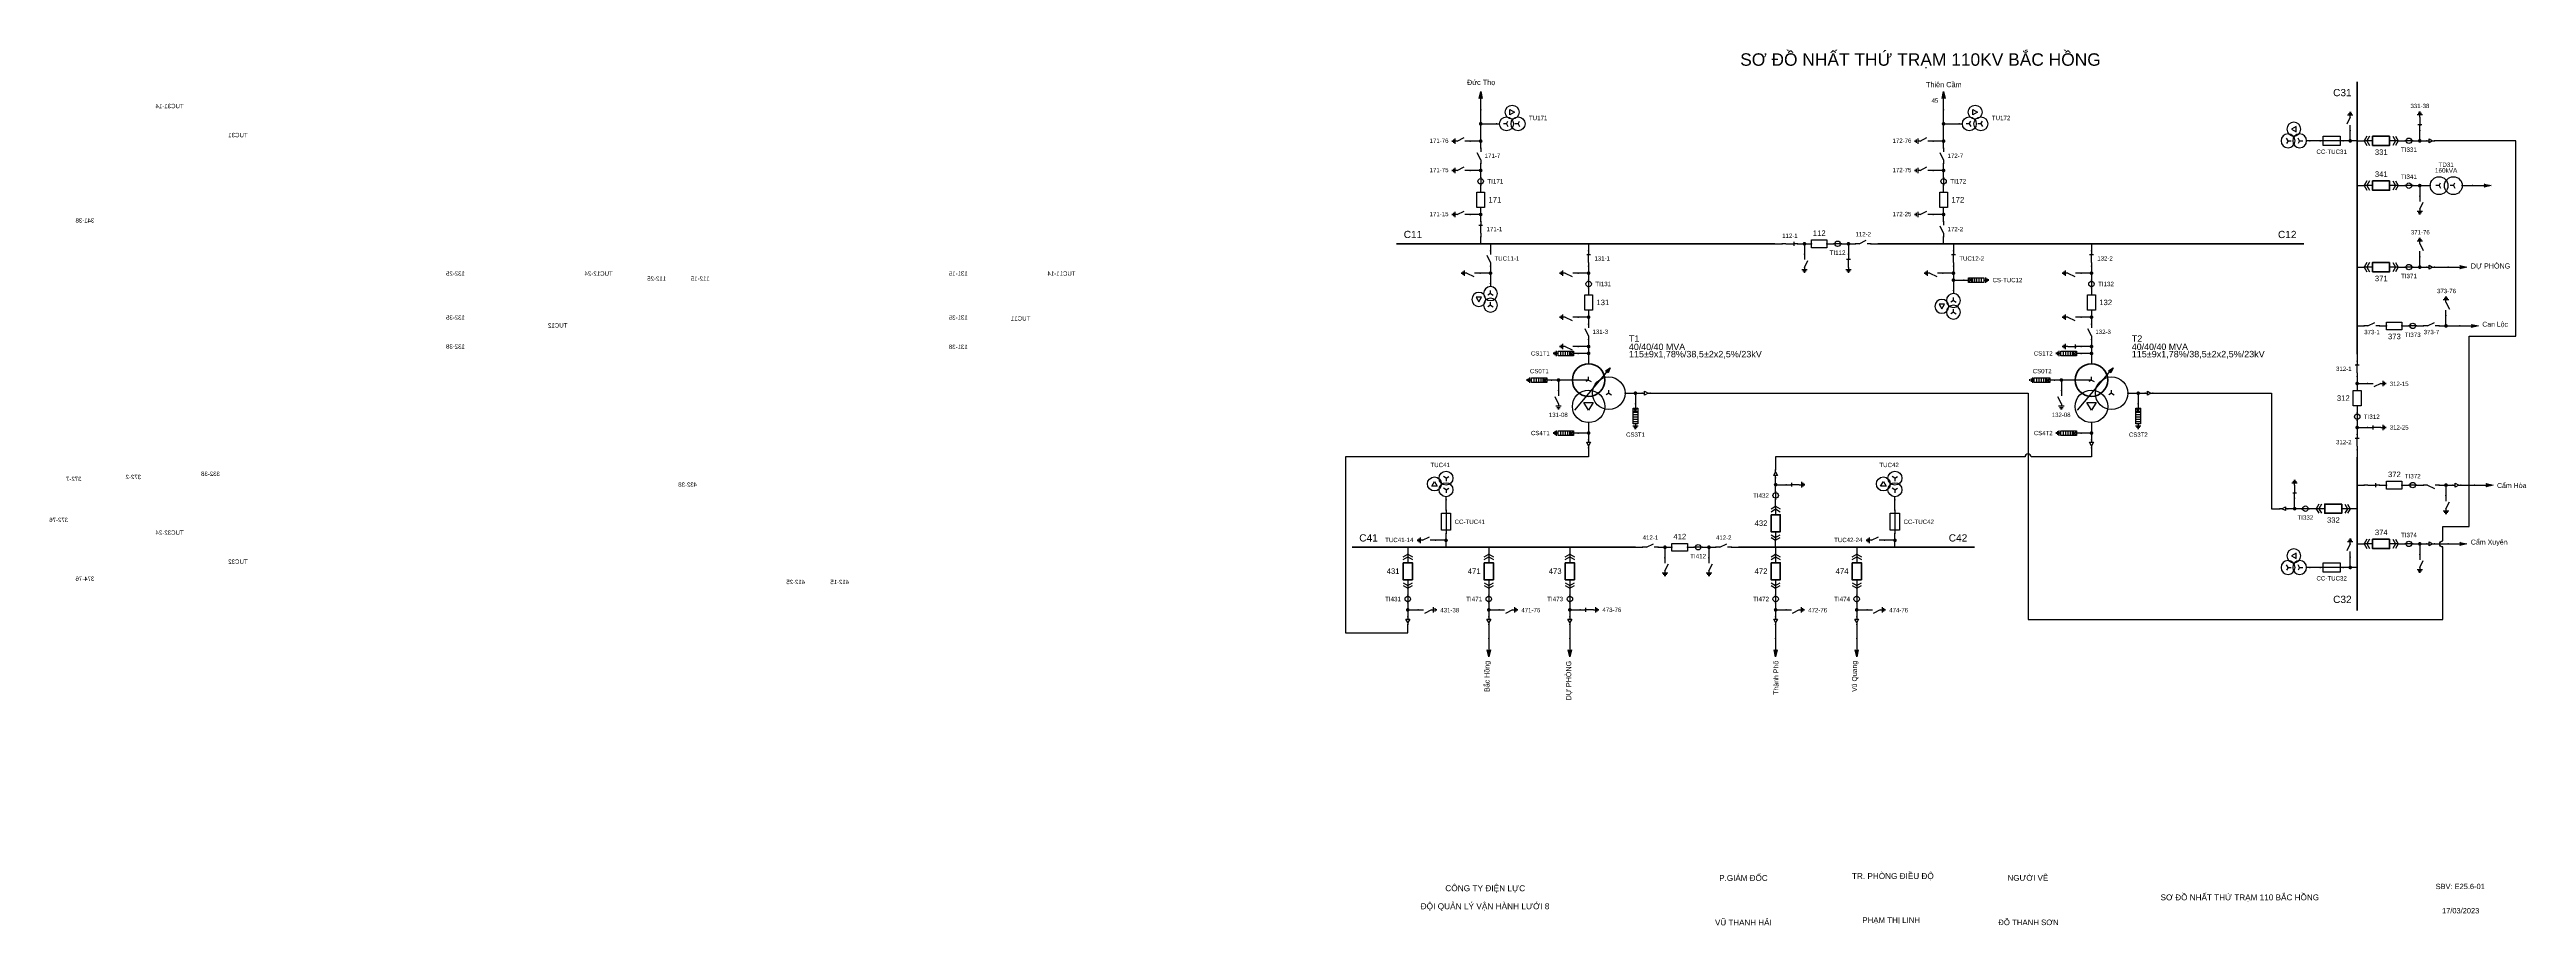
# Model space of a CAD drawing. Header units: millimetres. Extents: x -389 to 411, y 7 to 290.
import ezdxf

# ---------------------------------------------------------------- set-up
doc = ezdxf.new("R2010")
doc.units = ezdxf.units.MM
for name, color, linetype, lineweight in [('BUSBAR_110KV', 1, 'Continuous', 50), ('BUSBAR_22KV', 5, 'Continuous', 50), ('BUSBAR_35KV', 30, 'Continuous', 50), ('HV_110KV', 1, 'Continuous', 25), ('MV_22KV', 5, 'Continuous', 25), ('MV_35KV', 30, 'Continuous', 25), ('SLD_OTHER', 7, 'Continuous', 25)]:
    doc.layers.add(name, color=color, linetype=linetype, lineweight=lineweight)
doc.layers.add('SYM_PORTS', color=8, linetype='Continuous', plot=False)
doc.layers.add('TEXT', color=7, linetype='Continuous')
doc.styles.add('SLD_TEXT', font='arial.ttf')

# ---------------------------------------------------------------- blocks, each defined once
blk = doc.blocks.new('SYM_DISCONNECTOR_CLOSED')
at = {"lineweight": 25}
for points in [[(-0.625, 1.25), (0.625, 1.25)], [(0, 2.5), (0, 1.25)], [(0, -1.25), (0, 1.5)], [(0, -1.25), (0, -2.5)]]:
    blk.add_lwpolyline(points, dxfattribs=at)
at = {"layer": 'SYM_PORTS'}
for p in [(0, 2.5), (0, -2.5)]:
    blk.add_point(p, dxfattribs=at)
blk.add_attdef('DEVICE_CODE', (1.625, -0.5), '', height=2)
blk = doc.blocks.new('SYM_EARTHING_SWITCH_OPEN')
at = {"lineweight": 25}
for points in [[(0, -1.25), (-1.125, 1)], [(0, 3), (0, 1.25)], [(-0.875, -2), (0.875, -2)], [(-0.5625, -2.4375), (0.5625, -2.4375)], [(-0.25, -2.875), (0.25, -2.875)], [(0, -1.25), (0, -2)]]:
    blk.add_lwpolyline(points, dxfattribs=at)
at = {"layer": 'SYM_PORTS'}
blk.add_point((0, 3), dxfattribs=at)
blk.add_attdef('DEVICE_CODE', (1.875, 0), '', height=2)
blk = doc.blocks.new('SYM_CIRCUIT_BREAKER')
at = {"lineweight": 25}
blk.add_lwpolyline([(-1.25, 2.5), (1.25, 2.5), (1.25, -2.5), (-1.25, -2.5)], close=True, dxfattribs=at)
at = {"layer": 'SYM_PORTS'}
for p in [(0, 2.5), (0, -2.5)]:
    blk.add_point(p, dxfattribs=at)
blk.add_attdef('DEVICE_CODE', (2.25, -0.5), '', height=2)
at = {"flags": 1}
blk.add_attdef('RATING', (2.25, -3.5), '', height=2, dxfattribs=at)
blk = doc.blocks.new('SYM_CURRENT_TRANSFORMER')
at = {"lineweight": 25}
blk.add_lwpolyline([(0, 1.25), (0, -1.25)], dxfattribs=at)
blk.add_circle((0, 0), 0.875, dxfattribs=at)
at = {"layer": 'SYM_PORTS'}
for p in [(0, 1.25), (0, -1.25)]:
    blk.add_point(p, dxfattribs=at)
blk.add_attdef('DEVICE_CODE', (1.875, -1.75), '', height=2)
at = {"flags": 1}
blk.add_attdef('RATIO', (1.875, -4.75), '', height=2, dxfattribs=at)
blk = doc.blocks.new('SYM_DISCONNECTOR_OPEN')
at = {"lineweight": 25}
for points in [[(0, -1.25), (-1.125, 1)], [(0, 2.5), (0, 1.25)], [(0, -1.25), (0, -2.5)]]:
    blk.add_lwpolyline(points, dxfattribs=at)
at = {"layer": 'SYM_PORTS'}
for p in [(0, 2.5), (0, -2.5)]:
    blk.add_point(p, dxfattribs=at)
blk.add_attdef('DEVICE_CODE', (1, -0.5), '', height=2)
blk = doc.blocks.new('SYM_VOLTAGE_TRANSFORMER')
at = {"lineweight": 25}
for points in [[(0, 1.375), (-0.8625, 0.875)], [(0, 4.625), (0, 3.625)], [(0, 1.375), (0, 2.375)], [(0, 1.375), (0.8625, 0.875)], [(0, -2.375), (-0.8625, -2.875)], [(0, -2.375), (0, -1.375)], [(0, -2.375), (0.8625, -2.875)]]:
    blk.add_lwpolyline(points, dxfattribs=at)
blk.add_lwpolyline([(2.875, 0.25), (4.625, 0.25), (3.75, -1.25)], close=True, dxfattribs=at)
for centre in [(0, 1.375), (3.75, -0.5), (0, -2.375)]:
    blk.add_circle(centre, 2.25, dxfattribs=at)
at = {"layer": 'SYM_PORTS'}
blk.add_point((0, 4.625), dxfattribs=at)
blk.add_attdef('DEVICE_CODE', (7, 1.625), '', height=2)
at = {"flags": 1}
blk.add_attdef('RATIO', (7, -1.375), '', height=2, dxfattribs=at)
blk = doc.blocks.new('SYM_LINE_FEEDER_ARROW')
blk.add_hatch(color=7).paths.add_polyline_path([(0, -3), (-0.5, -0.75), (0, -1.25), (0.5, -0.75)])
at = {"lineweight": 25}
blk.add_lwpolyline([(0, 3), (0, -1.25)], dxfattribs=at)
blk.add_lwpolyline([(0, -3), (-0.5, -0.75), (0, -1.25), (0.5, -0.75)], close=True, dxfattribs=at)
at = {"layer": 'SYM_PORTS'}
blk.add_point((0, 3), dxfattribs=at)
blk.add_attdef('LINE_NAME', (1.5, 0), '', height=2)
blk = doc.blocks.new('SYM_SURGE_ARRESTER')
at = {"lineweight": 25}
for points in [[(-0.75, 2.5), (0.75, 2.5), (0.75, 1.25), (-0.75, 1.25)], [(-0.75, 1.25), (0.75, 1.25), (0.75, -2.5), (-0.75, -2.5)]]:
    blk.add_lwpolyline(points, close=True, dxfattribs=at)
for points in [[(-0.75, 2.5), (0.75, 1.25)], [(0.75, 2.5), (-0.75, 1.25)], [(-0.75, 0.5), (0.75, 0.5)], [(0, 4), (0, 2.5)], [(-0.875, -3.125), (0.875, -3.125)], [(-0.75, -0.25), (0.75, -0.25)], [(-0.75, -1), (0.75, -1)], [(-0.75, -1.75), (0.75, -1.75)], [(-0.5625, -3.5625), (0.5625, -3.5625)], [(-0.25, -4), (0.25, -4)], [(0, -2.5), (0, -3.125)]]:
    blk.add_lwpolyline(points, dxfattribs=at)
at = {"layer": 'SYM_PORTS'}
blk.add_point((0, 4), dxfattribs=at)
blk.add_attdef('DEVICE_CODE', (1.875, 1), '', height=2)
blk = doc.blocks.new('SYM_TRANSFORMER_3W')
blk.add_hatch(color=7).paths.add_polyline_path([(3.75, 8.25), (3.0125, 6.575), (2.2375, 7.225)])
at = {"lineweight": 25}
for points in [[(3.75, 8.25), (3.0125, 6.575), (2.2375, 7.225)], [(-4.75, -3), (-1.75, -3), (-3.25, -5.5)]]:
    blk.add_lwpolyline(points, close=True, dxfattribs=at)
for points in [[(-3.25, 4.25), (-8.5, 4.25)], [(-7.75, -5.5), (3.0125, 7.35)], [(-3.25, 4.25), (-4.1125, 3.75)], [(-3.25, 4.25), (-3.25, 5.25)], [(-3.25, 4.25), (-2.3875, 3.75)], [(3.25, 0), (2.3875, -0.5)], [(3.25, 0), (3.25, 1)], [(3.25, 0), (4.1125, -0.5)]]:
    blk.add_lwpolyline(points, dxfattribs=at)
at = {"lineweight": 50}
blk.add_circle((-3.25, 4.25), 5.25, dxfattribs=at)
at = {"lineweight": 25}
for centre in [(-3.25, -4.25), (3.25, 0)]:
    blk.add_circle(centre, 5.25, dxfattribs=at)
at = {"layer": 'SYM_PORTS'}
for p in [(-3.25, 9.5), (-8.5, 4.25), (8.5, 0), (-3.25, -9.5)]:
    blk.add_point(p, dxfattribs=at)
blk.add_attdef('DEVICE_CODE', (9.5, 6.5), '', height=2)
at = {"flags": 1}
for tag, p in [('VOLTAGE_RATIO', (9.5, 0.5)), ('POWER', (9.5, 3.5))]:
    blk.add_attdef(tag, p, '', height=2, dxfattribs=at)
blk = doc.blocks.new('SYM_CABLE_TERMINATION')
at = {"lineweight": 25}
blk.add_lwpolyline([(-0.625, 0.5), (0.625, 0.5), (0, -0.625)], close=True, dxfattribs=at)
for points in [[(0, 1.25), (0, 0.5)], [(0, -0.625), (0, -1.25)]]:
    blk.add_lwpolyline(points, dxfattribs=at)
at = {"layer": 'SYM_PORTS'}
for p in [(0, 1.25), (0, -1.25)]:
    blk.add_point(p, dxfattribs=at)
blk = doc.blocks.new('SYM_EARTHING_SWITCH_CLOSED')
at = {"lineweight": 25}
for points in [[(-0.625, 1.25), (0.625, 1.25)], [(0, 3), (0, 1.25)], [(0, -1.25), (0, 1.5)], [(-0.875, -2), (0.875, -2)], [(-0.5625, -2.4375), (0.5625, -2.4375)], [(-0.25, -2.875), (0.25, -2.875)], [(0, -1.25), (0, -2)]]:
    blk.add_lwpolyline(points, dxfattribs=at)
at = {"layer": 'SYM_PORTS'}
blk.add_point((0, 3), dxfattribs=at)
blk.add_attdef('DEVICE_CODE', (1.875, 0), '', height=2)
blk = doc.blocks.new('SYM_DRAWOUT_BREAKER')
at = {"lineweight": 25}
for points in [[(-1.5, 4.625), (0, 5.5), (1.5, 4.625)], [(-1.5, 3.75), (0, 4.625), (1.5, 3.75)], [(0, 5.5), (0, 2.75)], [(-1.5, -3.75), (0, -4.625), (1.5, -3.75)], [(-1.5, -4.625), (0, -5.5), (1.5, -4.625)], [(0, -2.75), (0, -5.5)]]:
    blk.add_lwpolyline(points, dxfattribs=at)
at = {"lineweight": 35}
blk.add_lwpolyline([(-1.5, 2.75), (1.5, 2.75), (1.5, -2.75), (-1.5, -2.75)], close=True, dxfattribs=at)
at = {"layer": 'SYM_PORTS'}
for p in [(0, 5.5), (0, -5.5)]:
    blk.add_point(p, dxfattribs=at)
blk.add_attdef('DEVICE_CODE', (2.5, 2.5), '', height=2)
at = {"flags": 1}
blk.add_attdef('RATING', (2.5, -0.5), '', height=2, dxfattribs=at)
blk = doc.blocks.new('SYM_TRANSFORMER_2W')
at = {"lineweight": 25}
for points in [[(0, 2.3125), (-0.8625, 1.8125)], [(0, 2.3125), (0, 3.3125)], [(0, 2.3125), (0.8625, 1.8125)], [(0, -2.3125), (-0.8625, -2.8125)], [(0, -2.3125), (0, -1.3125)], [(0, -2.3125), (0.8625, -2.8125)]]:
    blk.add_lwpolyline(points, dxfattribs=at)
for centre in [(0, 2.3125), (0, -2.3125)]:
    blk.add_circle(centre, 2.875, dxfattribs=at)
at = {"layer": 'SYM_PORTS'}
for p in [(0, 5.1875), (0, -5.1875)]:
    blk.add_point(p, dxfattribs=at)
blk.add_attdef('DEVICE_CODE', (3.875, 2.1875), '', height=2)
at = {"flags": 1}
for tag, p in [('POWER', (3.875, -0.8125)), ('VOLTAGE_RATIO', (3.875, -3.8125))]:
    blk.add_attdef(tag, p, '', height=2, dxfattribs=at)
blk = doc.blocks.new('SYM_FUSE_DISCONNECTOR')
at = {"lineweight": 25}
blk.add_lwpolyline([(-1.5, 2.75), (1.5, 2.75), (1.5, -2.75), (-1.5, -2.75)], close=True, dxfattribs=at)
blk.add_lwpolyline([(0, 3.75), (0, -3.75)], dxfattribs=at)
at = {"layer": 'SYM_PORTS'}
for p in [(0, 3.75), (0, -3.75)]:
    blk.add_point(p, dxfattribs=at)
blk.add_attdef('DEVICE_CODE', (2.5, 0.75), '', height=2)
at = {"flags": 1}
blk.add_attdef('RATING', (2.5, -2.25), '', height=2, dxfattribs=at)

msp = doc.modelspace()

# ---------------------------------------------------------------- hatches: boundary and pattern name
at = {"layer": 'HV_110KV'}
h = msp.add_hatch(color=7, dxfattribs=at)
edge = h.paths.add_edge_path()
edge.add_arc((73.67, 266.07), 0.6, 0, 360)
h = msp.add_hatch(color=7, dxfattribs=at)
edge = h.paths.add_edge_path()
edge.add_arc((223.2, 266.07), 0.6, 0, 360)
h = msp.add_hatch(color=7, dxfattribs=at)
edge = h.paths.add_edge_path()
edge.add_arc((73.67, 260.47), 0.6, 0, 360)
h = msp.add_hatch(color=7, dxfattribs=at)
edge = h.paths.add_edge_path()
edge.add_arc((223.2, 260.47), 0.6, 0, 360)
h = msp.add_hatch(color=7, dxfattribs=at)
edge = h.paths.add_edge_path()
edge.add_arc((73.67, 251), 0.6, 0, 360)
h = msp.add_hatch(color=7, dxfattribs=at)
edge = h.paths.add_edge_path()
edge.add_arc((223.2, 251), 0.6, 0, 360)
h = msp.add_hatch(color=7, dxfattribs=at)
edge = h.paths.add_edge_path()
edge.add_arc((73.67, 236.78), 0.6, 0, 360)
h = msp.add_hatch(color=7, dxfattribs=at)
edge = h.paths.add_edge_path()
edge.add_arc((223.2, 236.78), 0.6, 0, 360)
h = msp.add_hatch(color=7, dxfattribs=at)
edge = h.paths.add_edge_path()
edge.add_arc((178.26, 227.31), 0.6, 0, 360)
h = msp.add_hatch(color=7, dxfattribs=at)
edge = h.paths.add_edge_path()
edge.add_arc((192.47, 227.31), 0.6, 0, 360)
h = msp.add_hatch(color=7, dxfattribs=at)
edge = h.paths.add_edge_path()
edge.add_arc((76.84, 217.83), 0.6, 0, 360)
h = msp.add_hatch(color=7, dxfattribs=at)
edge = h.paths.add_edge_path()
edge.add_arc((108.54, 217.83), 0.6, 0, 360)
h = msp.add_hatch(color=7, dxfattribs=at)
edge = h.paths.add_edge_path()
edge.add_arc((226.37, 217.83), 0.6, 0, 360)
h = msp.add_hatch(color=7, dxfattribs=at)
edge = h.paths.add_edge_path()
edge.add_arc((226.37, 215.59), 0.6, 0, 360)
h = msp.add_hatch(color=7, dxfattribs=at)
edge = h.paths.add_edge_path()
edge.add_arc((270.97, 217.83), 0.6, 0, 360)
h = msp.add_hatch(color=7, dxfattribs=at)
edge = h.paths.add_edge_path()
edge.add_arc((108.54, 203.62), 0.6, 0, 360)
h = msp.add_hatch(color=7, dxfattribs=at)
edge = h.paths.add_edge_path()
edge.add_arc((270.97, 203.62), 0.6, 0, 360)
h = msp.add_hatch(color=7, dxfattribs=at)
edge = h.paths.add_edge_path()
edge.add_arc((108.54, 194.14), 0.6, 0, 360)
h = msp.add_hatch(color=7, dxfattribs=at)
edge = h.paths.add_edge_path()
edge.add_arc((108.54, 191.91), 0.6, 0, 360)
h = msp.add_hatch(color=7, dxfattribs=at)
edge = h.paths.add_edge_path()
edge.add_arc((270.97, 194.14), 0.6, 0, 360)
h = msp.add_hatch(color=7, dxfattribs=at)
edge = h.paths.add_edge_path()
edge.add_arc((270.97, 191.91), 0.6, 0, 360)
h = msp.add_hatch(color=7, dxfattribs=at)
edge = h.paths.add_edge_path()
edge.add_arc((98.81, 183.3), 0.6, 0, 360)
h = msp.add_hatch(color=7, dxfattribs=at)
edge = h.paths.add_edge_path()
edge.add_arc((261.24, 183.3), 0.6, 0, 360)
at = {"layer": 'MV_22KV'}
h = msp.add_hatch(color=7, dxfattribs=at)
edge = h.paths.add_edge_path()
edge.add_arc((108.54, 166.19), 0.6, 0, 360)
h = msp.add_hatch(color=7, dxfattribs=at)
edge = h.paths.add_edge_path()
edge.add_arc((270.97, 166.19), 0.6, 0, 360)
h = msp.add_hatch(color=7, dxfattribs=at)
edge = h.paths.add_edge_path()
edge.add_arc((168.95, 149.52), 0.6, 0, 360)
h = msp.add_hatch(color=7, dxfattribs=at)
edge = h.paths.add_edge_path()
edge.add_arc((62.47, 131.55), 0.6, 0, 360)
h = msp.add_hatch(color=7, dxfattribs=at)
edge = h.paths.add_edge_path()
edge.add_arc((133.2, 129.31), 0.6, 0, 360)
h = msp.add_hatch(color=7, dxfattribs=at)
edge = h.paths.add_edge_path()
edge.add_arc((147.41, 129.31), 0.6, 0, 360)
h = msp.add_hatch(color=7, dxfattribs=at)
edge = h.paths.add_edge_path()
edge.add_arc((207.49, 131.55), 0.6, 0, 360)
h = msp.add_hatch(color=7, dxfattribs=at)
edge = h.paths.add_edge_path()
edge.add_arc((50.11, 109.09), 0.6, 0, 360)
h = msp.add_hatch(color=7, dxfattribs=at)
edge = h.paths.add_edge_path()
edge.add_arc((76.29, 109.09), 0.6, 0, 360)
h = msp.add_hatch(color=7, dxfattribs=at)
edge = h.paths.add_edge_path()
edge.add_arc((102.47, 109.09), 0.6, 0, 360)
h = msp.add_hatch(color=7, dxfattribs=at)
edge = h.paths.add_edge_path()
edge.add_arc((168.95, 109.09), 0.6, 0, 360)
h = msp.add_hatch(color=7, dxfattribs=at)
edge = h.paths.add_edge_path()
edge.add_arc((195.13, 109.09), 0.6, 0, 360)
at = {"layer": 'MV_35KV'}
h = msp.add_hatch(color=7, dxfattribs=at)
edge = h.paths.add_edge_path()
edge.add_arc((354.56, 260.56), 0.6, 0, 360)
h = msp.add_hatch(color=7, dxfattribs=at)
edge = h.paths.add_edge_path()
edge.add_arc((377.01, 260.57), 0.6, 0, 360)
h = msp.add_hatch(color=7, dxfattribs=at)
edge = h.paths.add_edge_path()
edge.add_arc((377.01, 246.1), 0.6, 0, 360)
h = msp.add_hatch(color=7, dxfattribs=at)
edge = h.paths.add_edge_path()
edge.add_arc((377.01, 219.78), 0.6, 0, 360)
h = msp.add_hatch(color=7, dxfattribs=at)
edge = h.paths.add_edge_path()
edge.add_arc((385.49, 200.8), 0.6, 0, 360)
h = msp.add_hatch(color=7, dxfattribs=at)
edge = h.paths.add_edge_path()
edge.add_arc((123.65, 179.05), 0.6, 0, 360)
h = msp.add_hatch(color=7, dxfattribs=at)
edge = h.paths.add_edge_path()
edge.add_arc((286.07, 179.05), 0.6, 0, 360)
h = msp.add_hatch(color=7, dxfattribs=at)
edge = h.paths.add_edge_path()
edge.add_arc((356.8, 182.19), 0.6, 0, 360)
h = msp.add_hatch(color=7, dxfattribs=at)
edge = h.paths.add_edge_path()
edge.add_arc((356.8, 167.97), 0.6, 0, 360)
h = msp.add_hatch(color=7, dxfattribs=at)
edge = h.paths.add_edge_path()
edge.add_arc((385.49, 149.37), 0.6, 0, 360)
h = msp.add_hatch(color=7, dxfattribs=at)
edge = h.paths.add_edge_path()
edge.add_arc((336.59, 141.77), 0.6, 0, 360)
h = msp.add_hatch(color=7, dxfattribs=at)
edge = h.paths.add_edge_path()
edge.add_arc((377.01, 130.39), 0.6, 0, 360)
h = msp.add_hatch(color=7, dxfattribs=at)
edge = h.paths.add_edge_path()
edge.add_arc((354.56, 122.79), 0.6, 0, 360)

# ---------------------------------------------------------------- linework, layer by layer
at = {"layer": 'BUSBAR_110KV', "const_width": 0.512}
for points in [[(46.43, 227.31), (168.78, 227.31)], [(201.94, 227.31), (339.58, 227.31)]]:
    msp.add_lwpolyline(points, dxfattribs=at)
at = {"layer": 'BUSBAR_22KV', "const_width": 0.512}
for points in [[(32.06, 129.31), (123.72, 129.31)], [(156.89, 129.31), (233.24, 129.31)]]:
    msp.add_lwpolyline(points, dxfattribs=at)
at = {"layer": 'BUSBAR_35KV', "const_width": 0.512}
for points in [[(356.8, 279.71), (356.8, 191.66)], [(356.8, 158.5), (356.8, 108.86)]]:
    msp.add_lwpolyline(points, dxfattribs=at)
at = {"layer": 'HV_110KV'}
for points in [[(73.67, 266.07), (73.67, 270.54)], [(73.67, 260.47), (73.67, 266.07)], [(73.67, 266.07), (78.73, 266.07)], [(223.2, 266.07), (223.2, 270.54)], [(223.2, 260.47), (223.2, 266.07)], [(223.2, 266.07), (228.26, 266.07)], [(73.67, 260.47), (70.3, 260.47)], [(73.67, 258.23), (73.67, 260.47)], [(223.2, 260.47), (219.83, 260.47)], [(223.2, 258.23), (223.2, 260.47)], [(73.67, 251), (70.3, 251)], [(73.67, 251), (73.67, 253.23)], [(73.67, 248.76), (73.67, 251)], [(223.2, 251), (219.83, 251)], [(223.2, 251), (223.2, 253.23)], [(223.2, 248.76), (223.2, 251)], [(73.67, 244.02), (73.67, 246.26)], [(223.2, 244.02), (223.2, 246.26)], [(73.67, 236.78), (70.3, 236.78)], [(73.67, 236.78), (73.67, 239.02)], [(73.67, 234.55), (73.67, 236.78)], [(223.2, 236.78), (219.83, 236.78)], [(223.2, 236.78), (223.2, 239.02)], [(223.2, 234.55), (223.2, 236.78)], [(73.67, 227.31), (73.67, 229.55)], [(76.84, 227.31), (76.84, 225.07)], [(108.54, 227.31), (108.54, 225.07)], [(168.78, 227.31), (171.02, 227.31)], [(176.02, 227.31), (178.26, 227.31)], [(178.26, 227.31), (178.26, 223.94)], [(178.26, 227.31), (180.49, 227.31)], [(185.49, 227.31), (187.73, 227.31)], [(190.23, 227.31), (192.47, 227.31)], [(192.47, 227.31), (192.47, 223.94)], [(192.47, 227.31), (194.71, 227.31)], [(199.71, 227.31), (201.94, 227.31)], [(223.2, 227.31), (223.2, 229.55)], [(226.37, 227.31), (226.37, 225.07)], [(270.97, 227.31), (270.97, 225.07)], [(76.84, 217.83), (73.47, 217.83)], [(76.84, 220.07), (76.84, 217.83)], [(76.84, 217.83), (76.84, 214.48)], [(108.54, 217.83), (105.17, 217.83)], [(108.54, 220.07), (108.54, 217.83)], [(108.54, 217.83), (108.54, 215.59)], [(226.37, 217.83), (222.99, 217.83)], [(226.37, 220.07), (226.37, 217.83)], [(226.37, 217.83), (226.37, 215.59)], [(270.97, 217.83), (267.59, 217.83)], [(270.97, 220.07), (270.97, 217.83)], [(270.97, 217.83), (270.97, 215.59)], [(108.54, 213.09), (108.54, 210.86)], [(226.37, 215.59), (229.74, 215.59)], [(226.37, 215.59), (226.37, 212.24)], [(270.97, 213.09), (270.97, 210.86)], [(108.54, 203.62), (105.17, 203.62)], [(108.54, 205.86), (108.54, 203.62)], [(108.54, 203.62), (108.54, 201.38)], [(270.97, 203.62), (267.59, 203.62)], [(270.97, 205.86), (270.97, 203.62)], [(270.97, 203.62), (270.97, 201.38)], [(108.54, 194.14), (105.17, 194.14)], [(108.54, 196.38), (108.54, 194.14)], [(108.54, 194.14), (108.54, 191.91)], [(270.97, 194.14), (267.59, 194.14)], [(270.97, 196.38), (270.97, 194.14)], [(270.97, 194.14), (270.97, 191.91)], [(108.54, 191.91), (105.17, 191.91)], [(108.54, 191.91), (108.54, 188.55)], [(270.97, 191.91), (267.59, 191.91)], [(270.97, 191.91), (270.97, 188.55)], [(98.81, 183.3), (96.58, 183.3)], [(103.29, 183.3), (98.81, 183.3)], [(98.81, 183.3), (98.81, 179.93)], [(261.24, 183.3), (259, 183.3)], [(265.72, 183.3), (261.24, 183.3)], [(261.24, 183.3), (261.24, 179.93)]]:
    msp.add_lwpolyline(points, dxfattribs=at)
at = {"layer": 'MV_22KV'}
for points in [[(108.54, 169.55), (108.54, 166.19)], [(270.97, 169.55), (270.97, 166.19)], [(108.54, 161.45), (108.54, 158.75), (108.54, 158.46), (30, 158.46), (30, 101.66), (50.11, 101.66), (50.11, 104.36)], [(108.54, 166.19), (105.17, 166.19)], [(108.54, 166.19), (108.54, 163.95)], [(270.97, 166.19), (267.59, 166.19)], [(270.97, 166.19), (270.97, 163.95)], [(62.47, 141.28), (62.47, 144.64)], [(168.95, 149.52), (168.95, 151.76)], [(168.95, 147.28), (168.95, 149.52)], [(168.95, 149.52), (172.32, 149.52)], [(168.95, 142.55), (168.95, 144.78)], [(207.49, 141.28), (207.49, 144.64)], [(50.11, 129.31), (50.11, 127.07)], [(62.47, 131.55), (59.09, 131.55)], [(62.47, 131.55), (62.47, 133.78)], [(62.47, 129.31), (62.47, 131.55)], [(76.29, 129.31), (76.29, 127.07)], [(102.47, 129.31), (102.47, 127.07)], [(123.72, 129.31), (125.96, 129.31)], [(130.96, 129.31), (133.2, 129.31)], [(133.2, 129.31), (133.2, 125.94)], [(133.2, 129.31), (135.44, 129.31)], [(140.44, 129.31), (142.67, 129.31)], [(145.17, 129.31), (147.41, 129.31)], [(147.41, 129.31), (147.41, 125.94)], [(147.41, 129.31), (149.65, 129.31)], [(154.65, 129.31), (156.89, 129.31)], [(168.95, 129.31), (168.95, 131.55)], [(168.95, 129.31), (168.95, 127.07)], [(195.13, 129.31), (195.13, 127.07)], [(207.49, 131.55), (204.12, 131.55)], [(207.49, 131.55), (207.49, 133.78)], [(207.49, 129.31), (207.49, 131.55)], [(50.11, 116.07), (50.11, 113.83)], [(76.29, 116.07), (76.29, 113.83)], [(102.47, 116.07), (102.47, 113.83)], [(168.95, 116.07), (168.95, 113.83)], [(195.13, 116.07), (195.13, 113.83)], [(50.11, 111.33), (50.11, 109.09)], [(50.11, 109.09), (53.48, 109.09)], [(50.11, 109.09), (50.11, 106.86)], [(76.29, 111.33), (76.29, 109.09)], [(76.29, 109.09), (79.66, 109.09)], [(76.29, 109.09), (76.29, 106.86)], [(76.29, 104.36), (76.29, 99.88)], [(102.47, 111.33), (102.47, 109.09)], [(102.47, 109.09), (105.84, 109.09)], [(102.47, 109.09), (102.47, 106.86)], [(102.47, 104.36), (102.47, 99.88)], [(168.95, 111.33), (168.95, 109.09)], [(168.95, 109.09), (172.32, 109.09)], [(168.95, 109.09), (168.95, 106.86)], [(168.95, 104.36), (168.95, 99.88)], [(195.13, 111.33), (195.13, 109.09)], [(195.13, 109.09), (198.5, 109.09)], [(195.13, 109.09), (195.13, 106.86)], [(195.13, 104.36), (195.13, 99.88)]]:
    msp.add_lwpolyline(points, dxfattribs=at)
msp.add_lwpolyline([(270.97, 161.45), (270.97, 158.75), (270.97, 158.46), (251.5, 158.46, 1), (249.5, 158.46), (168.95, 158.46), (168.95, 156.96), (168.95, 154.26)], format="xyb", dxfattribs=at)
at = {"layer": 'MV_35KV'}
msp.add_lwpolyline([(128.38, 179.05), (131.08, 179.05), (250.5, 179.05), (250.5, 105.96), (384.45, 105.96), (384.45, 129.39, -1), (384.45, 131.39), (384.45, 135.96), (393, 135.96), (393, 197.46), (408, 197.46), (408, 260.57), (384.45, 260.57), (381.75, 260.57)], format="xyb", dxfattribs=at)
for points in [[(344.82, 260.56), (341.47, 260.56)], [(354.56, 260.56), (352.32, 260.56)], [(354.56, 260.56), (354.56, 263.93)], [(356.8, 260.56), (354.56, 260.56)], [(356.8, 260.57), (359.04, 260.57)], [(370.04, 260.57), (372.27, 260.57)], [(374.77, 260.57), (377.01, 260.57)], [(377.01, 260.57), (377.01, 263.94)], [(377.01, 260.57), (379.25, 260.57)], [(356.8, 246.1), (359.04, 246.1)], [(370.04, 246.1), (372.27, 246.1)], [(374.77, 246.1), (377.01, 246.1)], [(377.01, 246.1), (377.01, 242.73)], [(377.01, 246.1), (380.37, 246.1)], [(356.8, 219.78), (359.04, 219.78)], [(370.04, 219.78), (372.27, 219.78)], [(374.77, 219.78), (377.01, 219.78)], [(377.01, 219.78), (377.01, 223.15)], [(377.01, 219.78), (379.25, 219.78)], [(381.75, 219.78), (386.23, 219.78)], [(356.8, 200.8), (359.04, 200.8)], [(364.04, 200.8), (366.27, 200.8)], [(371.27, 200.8), (373.51, 200.8)], [(376.01, 200.8), (378.25, 200.8)], [(383.25, 200.8), (385.49, 200.8)], [(385.49, 200.8), (385.49, 204.17)], [(385.49, 200.8), (389.96, 200.8)], [(356.8, 191.66), (356.8, 189.43)], [(356.8, 184.43), (356.8, 182.19)], [(120.29, 179.05), (123.65, 179.05)], [(123.65, 179.05), (123.65, 175.68)], [(123.65, 179.05), (125.88, 179.05)], [(282.72, 179.05), (286.07, 179.05)], [(286.07, 179.05), (286.07, 175.68)], [(286.07, 179.05), (288.31, 179.05)], [(290.81, 179.05), (293.51, 179.05), (329.15, 179.05), (329.15, 141.77), (331.85, 141.77)], [(356.8, 182.19), (360.17, 182.19)], [(356.8, 182.19), (356.8, 179.95)], [(356.8, 174.95), (356.8, 172.71)], [(356.8, 170.21), (356.8, 167.97)], [(356.8, 167.97), (360.17, 167.97)], [(356.8, 167.97), (356.8, 165.74)], [(356.8, 160.74), (356.8, 158.5)], [(336.59, 141.77), (336.59, 145.14)], [(356.8, 149.37), (359.04, 149.37)], [(364.04, 149.37), (366.27, 149.37)], [(371.27, 149.37), (373.51, 149.37)], [(376.01, 149.37), (378.25, 149.37)], [(383.25, 149.37), (385.49, 149.37)], [(385.49, 149.37), (385.49, 145.99)], [(385.49, 149.37), (387.73, 149.37)], [(390.23, 149.37), (394.7, 149.37)], [(336.59, 141.77), (334.35, 141.77)], [(338.82, 141.77), (336.59, 141.77)], [(343.56, 141.77), (341.32, 141.77)], [(356.8, 141.77), (354.56, 141.77)], [(356.8, 130.39), (359.04, 130.39)], [(370.04, 130.39), (372.27, 130.39)], [(374.77, 130.39), (377.01, 130.39)], [(377.01, 130.39), (377.01, 127.01)], [(377.01, 130.39), (379.25, 130.39)], [(381.75, 130.39), (386.23, 130.39)], [(344.82, 122.79), (341.47, 122.79)], [(354.56, 122.79), (352.32, 122.79)], [(354.56, 122.79), (354.56, 126.16)], [(356.8, 122.79), (354.56, 122.79)]]:
    msp.add_lwpolyline(points, dxfattribs=at)
at = {"layer": 'SLD_OTHER'}
msp.add_lwpolyline([(390.74, 246.1), (394.1, 246.1)], dxfattribs=at)

# ---------------------------------------------------------------- block references
at = {"layer": 'HV_110KV', "rotation": 180}
for p in [(73.67, 273.54), (223.2, 273.54)]:
    msp.add_blockref('SYM_LINE_FEEDER_ARROW', p, dxfattribs=at)
at = {"layer": 'HV_110KV'}
ref = msp.add_blockref('SYM_VOLTAGE_TRANSFORMER', (83.36, 266.07), dxfattribs=dict(at, rotation=90))
ref.add_attrib('DEVICE_CODE', 'TU171', (89.25, 267.24), dxfattribs={"layer": 'TEXT', "height": 1.427, "style": 'SLD_TEXT'})
ref = msp.add_blockref('SYM_VOLTAGE_TRANSFORMER', (232.88, 266.07), dxfattribs=dict(at, rotation=90))
ref.add_attrib('DEVICE_CODE', 'TU172', (238.78, 267.24), dxfattribs={"layer": 'TEXT', "height": 1.427, "style": 'SLD_TEXT'})
ref = msp.add_blockref('SYM_EARTHING_SWITCH_OPEN', (67.3, 260.47), dxfattribs=dict(at, rotation=270))
ref.add_attrib('DEVICE_CODE', '171-76', (57.18, 259.92), dxfattribs={"layer": 'TEXT', "height": 1.401, "style": 'SLD_TEXT'})
ref = msp.add_blockref('SYM_DISCONNECTOR_OPEN', (73.67, 255.73), dxfattribs=at)
ref.add_attrib('DEVICE_CODE', '171-7', (74.95, 255.04), dxfattribs={"layer": 'TEXT', "height": 1.414, "style": 'SLD_TEXT'})
ref = msp.add_blockref('SYM_EARTHING_SWITCH_OPEN', (216.83, 260.47), dxfattribs=dict(at, rotation=270))
ref.add_attrib('DEVICE_CODE', '172-76', (206.7, 259.92), dxfattribs={"layer": 'TEXT', "height": 1.401, "style": 'SLD_TEXT'})
ref = msp.add_blockref('SYM_DISCONNECTOR_OPEN', (223.2, 255.73), dxfattribs=at)
ref.add_attrib('DEVICE_CODE', '172-7', (224.47, 255.04), dxfattribs={"layer": 'TEXT', "height": 1.414, "style": 'SLD_TEXT'})
ref = msp.add_blockref('SYM_EARTHING_SWITCH_OPEN', (67.3, 251), dxfattribs=dict(at, rotation=270))
ref.add_attrib('DEVICE_CODE', '171-75', (57.18, 250.44), dxfattribs={"layer": 'TEXT', "height": 1.401, "style": 'SLD_TEXT'})
ref = msp.add_blockref('SYM_CURRENT_TRANSFORMER', (73.67, 247.51), dxfattribs=at)
ref.add_attrib('DEVICE_CODE', 'TI171', (75.82, 246.78), dxfattribs={"layer": 'TEXT', "height": 1.447, "style": 'SLD_TEXT'})
ref = msp.add_blockref('SYM_EARTHING_SWITCH_OPEN', (216.83, 251), dxfattribs=dict(at, rotation=270))
ref.add_attrib('DEVICE_CODE', '172-75', (206.7, 250.44), dxfattribs={"layer": 'TEXT', "height": 1.401, "style": 'SLD_TEXT'})
ref = msp.add_blockref('SYM_CURRENT_TRANSFORMER', (223.2, 247.51), dxfattribs=at)
ref.add_attrib('DEVICE_CODE', 'TI172', (225.35, 246.78), dxfattribs={"layer": 'TEXT', "height": 1.447, "style": 'SLD_TEXT'})
ref = msp.add_blockref('SYM_CIRCUIT_BREAKER', (73.67, 241.52), dxfattribs=at)
ref.add_attrib('DEVICE_CODE', '171', (76.2, 240.65), dxfattribs={"layer": 'TEXT', "height": 1.788, "style": 'SLD_TEXT'})
ref = msp.add_blockref('SYM_CIRCUIT_BREAKER', (223.2, 241.52), dxfattribs=at)
ref.add_attrib('DEVICE_CODE', '172', (225.72, 240.65), dxfattribs={"layer": 'TEXT', "height": 1.788, "style": 'SLD_TEXT'})
ref = msp.add_blockref('SYM_EARTHING_SWITCH_OPEN', (67.3, 236.78), dxfattribs=dict(at, rotation=270))
ref.add_attrib('DEVICE_CODE', '171-15', (57.18, 236.23), dxfattribs={"layer": 'TEXT', "height": 1.401, "style": 'SLD_TEXT'})
ref = msp.add_blockref('SYM_DISCONNECTOR_CLOSED', (73.67, 232.05), dxfattribs=at)
ref.add_attrib('DEVICE_CODE', '171-1', (75.57, 231.35), dxfattribs={"layer": 'TEXT', "height": 1.414, "style": 'SLD_TEXT'})
ref = msp.add_blockref('SYM_EARTHING_SWITCH_OPEN', (216.83, 236.78), dxfattribs=dict(at, rotation=270))
ref.add_attrib('DEVICE_CODE', '172-25', (206.7, 236.23), dxfattribs={"layer": 'TEXT', "height": 1.401, "style": 'SLD_TEXT'})
ref = msp.add_blockref('SYM_DISCONNECTOR_OPEN', (223.2, 232.05), dxfattribs=at)
ref.add_attrib('DEVICE_CODE', '172-2', (224.47, 231.35), dxfattribs={"layer": 'TEXT', "height": 1.414, "style": 'SLD_TEXT'})
ref = msp.add_blockref('SYM_DISCONNECTOR_OPEN', (76.84, 222.57), dxfattribs=at)
ref.add_attrib('DEVICE_CODE', 'TUC11-1', (78.11, 221.86), dxfattribs={"layer": 'TEXT', "height": 1.421, "style": 'SLD_TEXT'})
ref = msp.add_blockref('SYM_DISCONNECTOR_CLOSED', (108.54, 222.57), dxfattribs=at)
ref.add_attrib('DEVICE_CODE', '131-1', (110.43, 221.89), dxfattribs={"layer": 'TEXT', "height": 1.399, "style": 'SLD_TEXT'})
ref = msp.add_blockref('SYM_DISCONNECTOR_CLOSED', (173.52, 227.31), dxfattribs=dict(at, rotation=270))
ref.add_attrib('DEVICE_CODE', '112-1', (171.06, 229.22), dxfattribs={"layer": 'TEXT', "height": 1.4, "style": 'SLD_TEXT'})
ref = msp.add_blockref('SYM_CIRCUIT_BREAKER', (182.99, 227.31), dxfattribs=dict(at, rotation=270))
ref.add_attrib('DEVICE_CODE', '112', (180.98, 229.87), dxfattribs={"layer": 'TEXT', "height": 1.769, "style": 'SLD_TEXT'})
ref = msp.add_blockref('SYM_CURRENT_TRANSFORMER', (188.98, 227.31), dxfattribs=dict(at, rotation=270))
ref.add_attrib('DEVICE_CODE', 'TI112', (186.4, 223.72), dxfattribs={"layer": 'TEXT', "height": 1.432, "style": 'SLD_TEXT'})
ref = msp.add_blockref('SYM_DISCONNECTOR_OPEN', (197.21, 227.31), dxfattribs=dict(at, rotation=270))
ref.add_attrib('DEVICE_CODE', '112-2', (194.75, 229.72), dxfattribs={"layer": 'TEXT', "height": 1.4, "style": 'SLD_TEXT'})
ref = msp.add_blockref('SYM_DISCONNECTOR_CLOSED', (226.37, 222.57), dxfattribs=at)
ref.add_attrib('DEVICE_CODE', 'TUC12-2', (228.26, 221.86), dxfattribs={"layer": 'TEXT', "height": 1.421, "style": 'SLD_TEXT'})
ref = msp.add_blockref('SYM_DISCONNECTOR_CLOSED', (270.97, 222.57), dxfattribs=at)
ref.add_attrib('DEVICE_CODE', '132-2', (272.86, 221.89), dxfattribs={"layer": 'TEXT', "height": 1.399, "style": 'SLD_TEXT'})
ref = msp.add_blockref('SYM_EARTHING_SWITCH_OPEN', (264.59, 217.83), dxfattribs=dict(at, xscale=-1, rotation=270))
ref.add_attrib('DEVICE_CODE', '132-25', (254.47, 217.03), dxfattribs={"layer": 'TEXT', "extrusion": (0, 0, -1), "height": 1.398, "style": 'SLD_TEXT'})
ref = msp.add_blockref('SYM_EARTHING_SWITCH_OPEN', (219.99, 217.83), dxfattribs=dict(at, xscale=-1, rotation=270))
ref.add_attrib('DEVICE_CODE', 'TUC12-24', (206.7, 217), dxfattribs={"layer": 'TEXT', "extrusion": (0, 0, -1), "height": 1.417, "style": 'SLD_TEXT'})
ref = msp.add_blockref('SYM_EARTHING_SWITCH_CLOSED', (192.47, 220.94), dxfattribs=dict(at, xscale=-1))
ref.add_attrib('DEVICE_CODE', '112-25', (189.48, 215.39), dxfattribs={"layer": 'TEXT', "extrusion": (0, 0, -1), "height": 1.398, "style": 'SLD_TEXT'})
ref = msp.add_blockref('SYM_EARTHING_SWITCH_OPEN', (178.26, 220.94), dxfattribs=dict(at, xscale=-1))
ref.add_attrib('DEVICE_CODE', '112-15', (175.39, 215.39), dxfattribs={"layer": 'TEXT', "extrusion": (0, 0, -1), "height": 1.398, "style": 'SLD_TEXT'})
ref = msp.add_blockref('SYM_EARTHING_SWITCH_OPEN', (102.17, 217.83), dxfattribs=dict(at, xscale=-1, rotation=270))
ref.add_attrib('DEVICE_CODE', '131-15', (92.04, 217.03), dxfattribs={"layer": 'TEXT', "extrusion": (0, 0, -1), "height": 1.398, "style": 'SLD_TEXT'})
ref = msp.add_blockref('SYM_EARTHING_SWITCH_OPEN', (70.47, 217.83), dxfattribs=dict(at, xscale=-1, rotation=270))
ref.add_attrib('DEVICE_CODE', 'TUC11-14', (57.18, 217), dxfattribs={"layer": 'TEXT', "extrusion": (0, 0, -1), "height": 1.417, "style": 'SLD_TEXT'})
ref = msp.add_blockref('SYM_SURGE_ARRESTER', (233.74, 215.59), dxfattribs=dict(at, rotation=90))
ref.add_attrib('DEVICE_CODE', 'CS-TUC12', (239.01, 214.89), dxfattribs={"layer": 'TEXT', "height": 1.412, "style": 'SLD_TEXT'})
ref = msp.add_blockref('SYM_VOLTAGE_TRANSFORMER', (226.37, 207.61), dxfattribs=dict(at, xscale=-1))
ref.add_attrib('DEVICE_CODE', 'TUC12', (221.33, 200.27), dxfattribs={"layer": 'TEXT', "extrusion": (0, 0, -1), "height": 1.423, "style": 'SLD_TEXT'})
ref = msp.add_blockref('SYM_VOLTAGE_TRANSFORMER', (76.84, 209.85), dxfattribs=dict(at, xscale=-1))
ref.add_attrib('DEVICE_CODE', 'TUC11', (71.8, 202.51), dxfattribs={"layer": 'TEXT', "extrusion": (0, 0, -1), "height": 1.423, "style": 'SLD_TEXT'})
ref = msp.add_blockref('SYM_CIRCUIT_BREAKER', (108.54, 208.36), dxfattribs=at)
ref.add_attrib('DEVICE_CODE', '131', (111.06, 207.5), dxfattribs={"layer": 'TEXT', "height": 1.773, "style": 'SLD_TEXT'})
ref = msp.add_blockref('SYM_CURRENT_TRANSFORMER', (108.54, 214.34), dxfattribs=at)
ref.add_attrib('DEVICE_CODE', 'TI131', (110.68, 213.63), dxfattribs={"layer": 'TEXT', "height": 1.432, "style": 'SLD_TEXT'})
ref = msp.add_blockref('SYM_CIRCUIT_BREAKER', (270.97, 208.36), dxfattribs=at)
ref.add_attrib('DEVICE_CODE', '132', (273.49, 207.5), dxfattribs={"layer": 'TEXT', "height": 1.773, "style": 'SLD_TEXT'})
ref = msp.add_blockref('SYM_CURRENT_TRANSFORMER', (270.97, 214.34), dxfattribs=at)
ref.add_attrib('DEVICE_CODE', 'TI132', (273.11, 213.63), dxfattribs={"layer": 'TEXT', "height": 1.432, "style": 'SLD_TEXT'})
ref = msp.add_blockref('SYM_EARTHING_SWITCH_OPEN', (264.59, 203.62), dxfattribs=dict(at, xscale=-1, rotation=270))
ref.add_attrib('DEVICE_CODE', '132-35', (254.47, 202.82), dxfattribs={"layer": 'TEXT', "extrusion": (0, 0, -1), "height": 1.398, "style": 'SLD_TEXT'})
ref = msp.add_blockref('SYM_EARTHING_SWITCH_OPEN', (102.17, 203.62), dxfattribs=dict(at, xscale=-1, rotation=270))
ref.add_attrib('DEVICE_CODE', '131-35', (92.04, 202.82), dxfattribs={"layer": 'TEXT', "extrusion": (0, 0, -1), "height": 1.398, "style": 'SLD_TEXT'})
ref = msp.add_blockref('SYM_DISCONNECTOR_OPEN', (108.54, 198.88), dxfattribs=at)
ref.add_attrib('DEVICE_CODE', '131-3', (109.81, 198.2), dxfattribs={"layer": 'TEXT', "height": 1.399, "style": 'SLD_TEXT'})
ref = msp.add_blockref('SYM_DISCONNECTOR_OPEN', (270.97, 198.88), dxfattribs=at)
ref.add_attrib('DEVICE_CODE', '132-3', (272.24, 198.2), dxfattribs={"layer": 'TEXT', "height": 1.399, "style": 'SLD_TEXT'})
ref = msp.add_blockref('SYM_EARTHING_SWITCH_CLOSED', (264.59, 194.14), dxfattribs=dict(at, xscale=-1, rotation=270))
ref.add_attrib('DEVICE_CODE', '132-38', (254.47, 193.47), dxfattribs={"layer": 'TEXT', "extrusion": (0, 0, -1), "height": 1.398, "style": 'SLD_TEXT'})
ref = msp.add_blockref('SYM_EARTHING_SWITCH_OPEN', (102.17, 194.14), dxfattribs=dict(at, xscale=-1, rotation=270))
ref.add_attrib('DEVICE_CODE', '131-38', (92.04, 193.34), dxfattribs={"layer": 'TEXT', "extrusion": (0, 0, -1), "height": 1.398, "style": 'SLD_TEXT'})
ref = msp.add_blockref('SYM_SURGE_ARRESTER', (101.17, 191.91), dxfattribs=dict(at, rotation=270))
ref.add_attrib('DEVICE_CODE', 'CS1T1', (89.91, 191.22), dxfattribs={"layer": 'TEXT', "height": 1.395, "style": 'SLD_TEXT'})
ref = msp.add_blockref('SYM_TRANSFORMER_3W', (111.79, 179.05), dxfattribs=at)
ref.add_attrib('DEVICE_CODE', 'T1', (121.56, 195.66), dxfattribs={"layer": 'TEXT', "height": 2.08, "style": 'SLD_TEXT'})
ref = msp.add_blockref('SYM_SURGE_ARRESTER', (263.59, 191.91), dxfattribs=dict(at, rotation=270))
ref.add_attrib('DEVICE_CODE', 'CS1T2', (252.34, 191.22), dxfattribs={"layer": 'TEXT', "height": 1.395, "style": 'SLD_TEXT'})
ref = msp.add_blockref('SYM_TRANSFORMER_3W', (274.22, 179.05), dxfattribs=at)
ref.add_attrib('DEVICE_CODE', 'T2', (283.99, 195.66), dxfattribs={"layer": 'TEXT', "height": 2.08, "style": 'SLD_TEXT'})
ref = msp.add_blockref('SYM_SURGE_ARRESTER', (92.58, 183.3), dxfattribs=dict(at, rotation=270))
ref.add_attrib('DEVICE_CODE', 'CS0T1', (89.59, 185.49), dxfattribs={"layer": 'TEXT', "height": 1.395, "style": 'SLD_TEXT'})
ref = msp.add_blockref('SYM_SURGE_ARRESTER', (255, 183.3), dxfattribs=dict(at, rotation=270))
ref.add_attrib('DEVICE_CODE', 'CS0T2', (252.01, 185.49), dxfattribs={"layer": 'TEXT', "height": 1.395, "style": 'SLD_TEXT'})
ref = msp.add_blockref('SYM_EARTHING_SWITCH_OPEN', (98.81, 176.93), dxfattribs=at)
ref.add_attrib('DEVICE_CODE', '131-08', (95.7, 171.38), dxfattribs={"layer": 'TEXT', "height": 1.398, "style": 'SLD_TEXT'})
ref = msp.add_blockref('SYM_EARTHING_SWITCH_OPEN', (261.24, 176.93), dxfattribs=at)
ref.add_attrib('DEVICE_CODE', '132-08', (258.13, 171.38), dxfattribs={"layer": 'TEXT', "height": 1.398, "style": 'SLD_TEXT'})
at = {"layer": 'MV_22KV'}
ref = msp.add_blockref('SYM_SURGE_ARRESTER', (101.17, 166.19), dxfattribs=dict(at, rotation=270))
ref.add_attrib('DEVICE_CODE', 'CS4T1', (89.91, 165.5), dxfattribs={"layer": 'TEXT', "height": 1.395, "style": 'SLD_TEXT'})
for name, p in [('SYM_CABLE_TERMINATION', (108.54, 162.7)), ('SYM_CABLE_TERMINATION', (270.97, 162.7)), ('SYM_CABLE_TERMINATION', (50.11, 105.61)), ('SYM_CABLE_TERMINATION', (76.29, 105.61)), ('SYM_CABLE_TERMINATION', (102.47, 105.61)), ('SYM_CABLE_TERMINATION', (168.95, 105.61)), ('SYM_CABLE_TERMINATION', (195.13, 105.61)), ('SYM_LINE_FEEDER_ARROW', (76.29, 96.88)), ('SYM_LINE_FEEDER_ARROW', (102.47, 96.88)), ('SYM_LINE_FEEDER_ARROW', (168.95, 96.88)), ('SYM_LINE_FEEDER_ARROW', (195.13, 96.88))]:
    msp.add_blockref(name, p, dxfattribs=at)
ref = msp.add_blockref('SYM_SURGE_ARRESTER', (263.59, 166.19), dxfattribs=dict(at, rotation=270))
ref.add_attrib('DEVICE_CODE', 'CS4T2', (252.34, 165.5), dxfattribs={"layer": 'TEXT', "height": 1.395, "style": 'SLD_TEXT'})
ref = msp.add_blockref('SYM_VOLTAGE_TRANSFORMER', (62.47, 149.26), dxfattribs=dict(at, rotation=180))
ref.add_attrib('DEVICE_CODE', 'TUC41', (57.43, 155.18), dxfattribs={"layer": 'TEXT', "height": 1.423, "style": 'SLD_TEXT'})
at = {"layer": 'MV_22KV', "rotation": 180}
msp.add_blockref('SYM_CABLE_TERMINATION', (168.95, 153.01), dxfattribs=at)
at = {"layer": 'MV_22KV'}
ref = msp.add_blockref('SYM_VOLTAGE_TRANSFORMER', (207.49, 149.26), dxfattribs=dict(at, rotation=180))
ref.add_attrib('DEVICE_CODE', 'TUC42', (202.45, 155.18), dxfattribs={"layer": 'TEXT', "height": 1.423, "style": 'SLD_TEXT'})
ref = msp.add_blockref('SYM_EARTHING_SWITCH_CLOSED', (175.32, 149.52), dxfattribs=dict(at, xscale=-1, rotation=90))
ref.add_attrib('DEVICE_CODE', '432-38', (179.47, 148.84), dxfattribs={"layer": 'TEXT', "extrusion": (0, 0, -1), "height": 1.398, "style": 'SLD_TEXT'})
ref = msp.add_blockref('SYM_CURRENT_TRANSFORMER', (168.95, 146.03), dxfattribs=at)
ref.add_attrib('DEVICE_CODE', 'TI432', (161.65, 145.32), dxfattribs={"layer": 'TEXT', "height": 1.432, "style": 'SLD_TEXT'})
ref = msp.add_blockref('SYM_FUSE_DISCONNECTOR', (62.47, 137.53), dxfattribs=at)
ref.add_attrib('DEVICE_CODE', 'CC-TUC41', (65.24, 136.82), dxfattribs={"layer": 'TEXT', "height": 1.421, "style": 'SLD_TEXT'})
ref = msp.add_blockref('SYM_DRAWOUT_BREAKER', (168.95, 137.05), dxfattribs=at)
ref.add_attrib('DEVICE_CODE', '432', (162.15, 136.19), dxfattribs={"layer": 'TEXT', "height": 1.773, "style": 'SLD_TEXT'})
ref = msp.add_blockref('SYM_FUSE_DISCONNECTOR', (207.49, 137.53), dxfattribs=at)
ref.add_attrib('DEVICE_CODE', 'CC-TUC42', (210.26, 136.82), dxfattribs={"layer": 'TEXT', "height": 1.421, "style": 'SLD_TEXT'})
ref = msp.add_blockref('SYM_EARTHING_SWITCH_OPEN', (56.09, 131.55), dxfattribs=dict(at, rotation=270))
ref.add_attrib('DEVICE_CODE', 'TUC41-14', (42.8, 130.96), dxfattribs={"layer": 'TEXT', "height": 1.417, "style": 'SLD_TEXT'})
ref = msp.add_blockref('SYM_DISCONNECTOR_OPEN', (128.46, 129.31), dxfattribs=dict(at, rotation=270))
ref.add_attrib('DEVICE_CODE', '412-1', (126, 131.72), dxfattribs={"layer": 'TEXT', "height": 1.4, "style": 'SLD_TEXT'})
ref = msp.add_blockref('SYM_CIRCUIT_BREAKER', (137.94, 129.31), dxfattribs=dict(at, rotation=270))
ref.add_attrib('DEVICE_CODE', '412', (135.92, 131.87), dxfattribs={"layer": 'TEXT', "height": 1.769, "style": 'SLD_TEXT'})
ref = msp.add_blockref('SYM_CURRENT_TRANSFORMER', (143.92, 129.31), dxfattribs=dict(at, rotation=270))
ref.add_attrib('DEVICE_CODE', 'TI412', (141.35, 125.72), dxfattribs={"layer": 'TEXT', "height": 1.432, "style": 'SLD_TEXT'})
ref = msp.add_blockref('SYM_DISCONNECTOR_OPEN', (152.15, 129.31), dxfattribs=dict(at, rotation=270))
ref.add_attrib('DEVICE_CODE', '412-2', (149.69, 131.72), dxfattribs={"layer": 'TEXT', "height": 1.4, "style": 'SLD_TEXT'})
ref = msp.add_blockref('SYM_EARTHING_SWITCH_OPEN', (201.12, 131.55), dxfattribs=dict(at, rotation=270))
ref.add_attrib('DEVICE_CODE', 'TUC42-24', (187.83, 130.96), dxfattribs={"layer": 'TEXT', "height": 1.417, "style": 'SLD_TEXT'})
ref = msp.add_blockref('SYM_EARTHING_SWITCH_OPEN', (147.41, 122.94), dxfattribs=dict(at, xscale=-1))
ref.add_attrib('DEVICE_CODE', '412-25', (144.55, 117.39), dxfattribs={"layer": 'TEXT', "extrusion": (0, 0, -1), "height": 1.398, "style": 'SLD_TEXT'})
ref = msp.add_blockref('SYM_EARTHING_SWITCH_OPEN', (133.2, 122.94), dxfattribs=dict(at, xscale=-1))
ref.add_attrib('DEVICE_CODE', '412-15', (130.34, 117.39), dxfattribs={"layer": 'TEXT', "extrusion": (0, 0, -1), "height": 1.398, "style": 'SLD_TEXT'})
ref = msp.add_blockref('SYM_DRAWOUT_BREAKER', (50.11, 121.57), dxfattribs=at)
ref.add_attrib('DEVICE_CODE', '431', (43.31, 120.72), dxfattribs={"layer": 'TEXT', "height": 1.773, "style": 'SLD_TEXT'})
ref = msp.add_blockref('SYM_DRAWOUT_BREAKER', (76.29, 121.57), dxfattribs=at)
ref.add_attrib('DEVICE_CODE', '471', (69.49, 120.7), dxfattribs={"layer": 'TEXT', "height": 1.788, "style": 'SLD_TEXT'})
ref = msp.add_blockref('SYM_DRAWOUT_BREAKER', (102.47, 121.57), dxfattribs=at)
ref.add_attrib('DEVICE_CODE', '473', (95.67, 120.72), dxfattribs={"layer": 'TEXT', "height": 1.773, "style": 'SLD_TEXT'})
ref = msp.add_blockref('SYM_DRAWOUT_BREAKER', (168.95, 121.57), dxfattribs=at)
ref.add_attrib('DEVICE_CODE', '472', (162.15, 120.7), dxfattribs={"layer": 'TEXT', "height": 1.788, "style": 'SLD_TEXT'})
ref = msp.add_blockref('SYM_DRAWOUT_BREAKER', (195.13, 121.57), dxfattribs=at)
ref.add_attrib('DEVICE_CODE', '474', (188.33, 120.71), dxfattribs={"layer": 'TEXT', "height": 1.792, "style": 'SLD_TEXT'})
ref = msp.add_blockref('SYM_CURRENT_TRANSFORMER', (50.11, 112.58), dxfattribs=at)
ref.add_attrib('DEVICE_CODE', 'TI431', (42.8, 111.87), dxfattribs={"layer": 'TEXT', "height": 1.432, "style": 'SLD_TEXT'})
ref = msp.add_blockref('SYM_CURRENT_TRANSFORMER', (76.29, 112.58), dxfattribs=at)
ref.add_attrib('DEVICE_CODE', 'TI471', (68.98, 111.86), dxfattribs={"layer": 'TEXT', "height": 1.447, "style": 'SLD_TEXT'})
ref = msp.add_blockref('SYM_CURRENT_TRANSFORMER', (102.47, 112.58), dxfattribs=at)
ref.add_attrib('DEVICE_CODE', 'TI473', (95.16, 111.87), dxfattribs={"layer": 'TEXT', "height": 1.435, "style": 'SLD_TEXT'})
ref = msp.add_blockref('SYM_CURRENT_TRANSFORMER', (168.95, 112.58), dxfattribs=at)
ref.add_attrib('DEVICE_CODE', 'TI472', (161.65, 111.86), dxfattribs={"layer": 'TEXT', "height": 1.447, "style": 'SLD_TEXT'})
ref = msp.add_blockref('SYM_CURRENT_TRANSFORMER', (195.13, 112.58), dxfattribs=at)
ref.add_attrib('DEVICE_CODE', 'TI474', (187.83, 111.86), dxfattribs={"layer": 'TEXT', "height": 1.45, "style": 'SLD_TEXT'})
ref = msp.add_blockref('SYM_EARTHING_SWITCH_OPEN', (56.48, 109.09), dxfattribs=dict(at, rotation=90))
ref.add_attrib('DEVICE_CODE', '431-38', (60.63, 108.29), dxfattribs={"layer": 'TEXT', "height": 1.398, "style": 'SLD_TEXT'})
ref = msp.add_blockref('SYM_EARTHING_SWITCH_OPEN', (82.66, 109.09), dxfattribs=dict(at, rotation=90))
ref.add_attrib('DEVICE_CODE', '471-76', (86.81, 108.29), dxfattribs={"layer": 'TEXT', "height": 1.401, "style": 'SLD_TEXT'})
ref = msp.add_blockref('SYM_EARTHING_SWITCH_CLOSED', (108.84, 109.09), dxfattribs=dict(at, rotation=90))
ref.add_attrib('DEVICE_CODE', '473-76', (112.99, 108.42), dxfattribs={"layer": 'TEXT', "height": 1.401, "style": 'SLD_TEXT'})
ref = msp.add_blockref('SYM_EARTHING_SWITCH_OPEN', (175.32, 109.09), dxfattribs=dict(at, rotation=90))
ref.add_attrib('DEVICE_CODE', '472-76', (179.47, 108.29), dxfattribs={"layer": 'TEXT', "height": 1.401, "style": 'SLD_TEXT'})
ref = msp.add_blockref('SYM_EARTHING_SWITCH_OPEN', (201.5, 109.09), dxfattribs=dict(at, rotation=90))
ref.add_attrib('DEVICE_CODE', '474-76', (205.65, 108.29), dxfattribs={"layer": 'TEXT', "height": 1.401, "style": 'SLD_TEXT'})
at = {"layer": 'MV_35KV'}
ref = msp.add_blockref('SYM_EARTHING_SWITCH_OPEN', (354.56, 266.93), dxfattribs=dict(at, xscale=-1, rotation=180))
ref.add_attrib('DEVICE_CODE', 'TUC31-14', (345.29, 271.1), dxfattribs={"layer": 'TEXT', "extrusion": (0, 0, -1), "height": 1.417, "style": 'SLD_TEXT'})
ref = msp.add_blockref('SYM_EARTHING_SWITCH_CLOSED', (377.01, 266.94), dxfattribs=dict(at, rotation=180))
ref.add_attrib('DEVICE_CODE', '331-38', (374.02, 271.14), dxfattribs={"layer": 'TEXT', "height": 1.398, "style": 'SLD_TEXT'})
ref = msp.add_blockref('SYM_VOLTAGE_TRANSFORMER', (336.84, 260.56), dxfattribs=dict(at, xscale=-1, rotation=270))
ref.add_attrib('DEVICE_CODE', 'TUC31', (324.62, 261.72), dxfattribs={"layer": 'TEXT', "extrusion": (0, 0, -1), "height": 1.423, "style": 'SLD_TEXT'})
ref = msp.add_blockref('SYM_FUSE_DISCONNECTOR', (348.57, 260.56), dxfattribs=dict(at, rotation=270))
ref.add_attrib('DEVICE_CODE', 'CC-TUC31', (343.65, 256.34), dxfattribs={"layer": 'TEXT', "height": 1.421, "style": 'SLD_TEXT'})
ref = msp.add_blockref('SYM_DRAWOUT_BREAKER', (364.54, 260.57), dxfattribs=dict(at, rotation=270))
ref.add_attrib('DEVICE_CODE', '331', (362.52, 256.02), dxfattribs={"layer": 'TEXT', "height": 1.773, "style": 'SLD_TEXT'})
ref = msp.add_blockref('SYM_CURRENT_TRANSFORMER', (373.52, 260.57), dxfattribs=dict(at, rotation=270))
ref.add_attrib('DEVICE_CODE', 'TI331', (370.95, 256.99), dxfattribs={"layer": 'TEXT', "height": 1.432, "style": 'SLD_TEXT'})
for name, p, rotation in [('SYM_CABLE_TERMINATION', (380.5, 260.57), 90), ('SYM_CABLE_TERMINATION', (380.5, 219.78), 90), ('SYM_LINE_FEEDER_ARROW', (389.23, 219.78), 90), ('SYM_LINE_FEEDER_ARROW', (392.96, 200.8), 90), ('SYM_CABLE_TERMINATION', (127.13, 179.05), 90), ('SYM_CABLE_TERMINATION', (289.56, 179.05), 90), ('SYM_CABLE_TERMINATION', (388.98, 149.37), 90), ('SYM_LINE_FEEDER_ARROW', (397.7, 149.37), 90), ('SYM_CABLE_TERMINATION', (333.1, 141.77), 270), ('SYM_CABLE_TERMINATION', (380.5, 130.39), 90), ('SYM_LINE_FEEDER_ARROW', (389.23, 130.39), 90)]:
    msp.add_blockref(name, p, dxfattribs=dict(at, rotation=rotation))
ref = msp.add_blockref('SYM_DRAWOUT_BREAKER', (364.54, 246.1), dxfattribs=dict(at, rotation=270))
ref.add_attrib('DEVICE_CODE', '341', (362.52, 248.94), dxfattribs={"layer": 'TEXT', "height": 1.773, "style": 'SLD_TEXT'})
ref = msp.add_blockref('SYM_CURRENT_TRANSFORMER', (373.52, 246.1), dxfattribs=dict(at, rotation=270))
ref.add_attrib('DEVICE_CODE', 'TI341', (370.95, 248.26), dxfattribs={"layer": 'TEXT', "height": 1.432, "style": 'SLD_TEXT'})
ref = msp.add_blockref('SYM_TRANSFORMER_2W', (385.56, 246.1), dxfattribs=dict(at, rotation=90))
ref.add_attrib('DEVICE_CODE', 'TD31', (383.1, 252.13), dxfattribs={"layer": 'TEXT', "height": 1.431, "style": 'SLD_TEXT'})
ref = msp.add_blockref('SYM_EARTHING_SWITCH_OPEN', (377.01, 239.73), dxfattribs=dict(at, xscale=-1))
ref.add_attrib('DEVICE_CODE', '341-38', (374.15, 234.18), dxfattribs={"layer": 'TEXT', "extrusion": (0, 0, -1), "height": 1.398, "style": 'SLD_TEXT'})
ref = msp.add_blockref('SYM_EARTHING_SWITCH_OPEN', (377.01, 226.15), dxfattribs=dict(at, rotation=180))
ref.add_attrib('DEVICE_CODE', '371-76', (374.15, 230.34), dxfattribs={"layer": 'TEXT', "height": 1.401, "style": 'SLD_TEXT'})
ref = msp.add_blockref('SYM_DRAWOUT_BREAKER', (364.54, 219.78), dxfattribs=dict(at, rotation=270))
ref.add_attrib('DEVICE_CODE', '371', (362.52, 215.23), dxfattribs={"layer": 'TEXT', "height": 1.773, "style": 'SLD_TEXT'})
ref = msp.add_blockref('SYM_CURRENT_TRANSFORMER', (373.52, 219.78), dxfattribs=dict(at, rotation=270))
ref.add_attrib('DEVICE_CODE', 'TI371', (370.95, 216.19), dxfattribs={"layer": 'TEXT', "height": 1.435, "style": 'SLD_TEXT'})
ref = msp.add_blockref('SYM_EARTHING_SWITCH_OPEN', (385.49, 207.17), dxfattribs=dict(at, rotation=180))
ref.add_attrib('DEVICE_CODE', '373-76', (382.62, 211.37), dxfattribs={"layer": 'TEXT', "height": 1.401, "style": 'SLD_TEXT'})
ref = msp.add_blockref('SYM_DISCONNECTOR_OPEN', (361.54, 200.8), dxfattribs=dict(at, rotation=270))
ref.add_attrib('DEVICE_CODE', '373-1', (359.08, 198.12), dxfattribs={"layer": 'TEXT', "height": 1.402, "style": 'SLD_TEXT'})
ref = msp.add_blockref('SYM_CIRCUIT_BREAKER', (368.77, 200.8), dxfattribs=dict(at, rotation=270))
ref.add_attrib('DEVICE_CODE', '373', (366.76, 196.5), dxfattribs={"layer": 'TEXT', "height": 1.773, "style": 'SLD_TEXT'})
ref = msp.add_blockref('SYM_CURRENT_TRANSFORMER', (374.76, 200.8), dxfattribs=dict(at, rotation=270))
ref.add_attrib('DEVICE_CODE', 'TI373', (372.18, 197.21), dxfattribs={"layer": 'TEXT', "height": 1.435, "style": 'SLD_TEXT'})
ref = msp.add_blockref('SYM_DISCONNECTOR_OPEN', (380.75, 200.8), dxfattribs=dict(at, rotation=270))
ref.add_attrib('DEVICE_CODE', '373-7', (378.29, 198.12), dxfattribs={"layer": 'TEXT', "height": 1.402, "style": 'SLD_TEXT'})
ref = msp.add_blockref('SYM_DISCONNECTOR_CLOSED', (356.8, 186.93), dxfattribs=at)
ref.add_attrib('DEVICE_CODE', '312-1', (349.98, 186.25), dxfattribs={"layer": 'TEXT', "height": 1.399, "style": 'SLD_TEXT'})
ref = msp.add_blockref('SYM_CIRCUIT_BREAKER', (356.8, 177.45), dxfattribs=at)
ref.add_attrib('DEVICE_CODE', '312', (350.25, 176.6), dxfattribs={"layer": 'TEXT', "height": 1.773, "style": 'SLD_TEXT'})
ref = msp.add_blockref('SYM_EARTHING_SWITCH_OPEN', (363.17, 182.19), dxfattribs=dict(at, rotation=90))
ref.add_attrib('DEVICE_CODE', '312-15', (367.32, 181.38), dxfattribs={"layer": 'TEXT', "height": 1.398, "style": 'SLD_TEXT'})
ref = msp.add_blockref('SYM_SURGE_ARRESTER', (123.65, 171.68), dxfattribs=at)
ref.add_attrib('DEVICE_CODE', 'CS3T1', (120.65, 164.99), dxfattribs={"layer": 'TEXT', "height": 1.395, "style": 'SLD_TEXT'})
ref = msp.add_blockref('SYM_SURGE_ARRESTER', (286.07, 171.68), dxfattribs=at)
ref.add_attrib('DEVICE_CODE', 'CS3T2', (283.08, 164.99), dxfattribs={"layer": 'TEXT', "height": 1.395, "style": 'SLD_TEXT'})
ref = msp.add_blockref('SYM_CURRENT_TRANSFORMER', (356.8, 171.46), dxfattribs=at)
ref.add_attrib('DEVICE_CODE', 'TI312', (358.95, 170.75), dxfattribs={"layer": 'TEXT', "height": 1.432, "style": 'SLD_TEXT'})
ref = msp.add_blockref('SYM_EARTHING_SWITCH_CLOSED', (363.17, 167.97), dxfattribs=dict(at, rotation=90))
ref.add_attrib('DEVICE_CODE', '312-25', (367.32, 167.3), dxfattribs={"layer": 'TEXT', "height": 1.398, "style": 'SLD_TEXT'})
ref = msp.add_blockref('SYM_DISCONNECTOR_CLOSED', (356.8, 163.24), dxfattribs=at)
ref.add_attrib('DEVICE_CODE', '312-2', (349.98, 162.56), dxfattribs={"layer": 'TEXT', "height": 1.399, "style": 'SLD_TEXT'})
ref = msp.add_blockref('SYM_DISCONNECTOR_OPEN', (380.75, 149.37), dxfattribs=dict(at, xscale=-1, rotation=270))
ref.add_attrib('DEVICE_CODE', '372-7', (378.29, 150.68), dxfattribs={"layer": 'TEXT', "extrusion": (0, 0, -1), "height": 1.402, "style": 'SLD_TEXT'})
ref = msp.add_blockref('SYM_DISCONNECTOR_CLOSED', (361.54, 149.37), dxfattribs=dict(at, xscale=-1, rotation=270))
ref.add_attrib('DEVICE_CODE', '372-2', (359.08, 151.31), dxfattribs={"layer": 'TEXT', "extrusion": (0, 0, -1), "height": 1.402, "style": 'SLD_TEXT'})
ref = msp.add_blockref('SYM_EARTHING_SWITCH_CLOSED', (336.59, 148.14), dxfattribs=dict(at, xscale=-1, rotation=180))
ref.add_attrib('DEVICE_CODE', '332-38', (333.6, 152.34), dxfattribs={"layer": 'TEXT', "extrusion": (0, 0, -1), "height": 1.398, "style": 'SLD_TEXT'})
ref = msp.add_blockref('SYM_CIRCUIT_BREAKER', (368.77, 149.37), dxfattribs=dict(at, rotation=270))
ref.add_attrib('DEVICE_CODE', '372', (366.76, 151.96), dxfattribs={"layer": 'TEXT', "height": 1.773, "style": 'SLD_TEXT'})
ref = msp.add_blockref('SYM_CURRENT_TRANSFORMER', (374.76, 149.37), dxfattribs=dict(at, rotation=270))
ref.add_attrib('DEVICE_CODE', 'TI372', (372.18, 151.53), dxfattribs={"layer": 'TEXT', "height": 1.435, "style": 'SLD_TEXT'})
ref = msp.add_blockref('SYM_EARTHING_SWITCH_OPEN', (385.49, 142.99), dxfattribs=dict(at, xscale=-1))
ref.add_attrib('DEVICE_CODE', '372-76', (382.62, 137.44), dxfattribs={"layer": 'TEXT', "extrusion": (0, 0, -1), "height": 1.401, "style": 'SLD_TEXT'})
ref = msp.add_blockref('SYM_CURRENT_TRANSFORMER', (340.07, 141.77), dxfattribs=dict(at, rotation=270))
ref.add_attrib('DEVICE_CODE', 'TI332', (337.5, 138.19), dxfattribs={"layer": 'TEXT', "height": 1.432, "style": 'SLD_TEXT'})
ref = msp.add_blockref('SYM_DRAWOUT_BREAKER', (349.06, 141.77), dxfattribs=dict(at, rotation=270))
ref.add_attrib('DEVICE_CODE', '332', (347.05, 137.22), dxfattribs={"layer": 'TEXT', "height": 1.773, "style": 'SLD_TEXT'})
ref = msp.add_blockref('SYM_EARTHING_SWITCH_OPEN', (354.56, 129.16), dxfattribs=dict(at, xscale=-1, rotation=180))
ref.add_attrib('DEVICE_CODE', 'TUC32-24', (345.29, 133.33), dxfattribs={"layer": 'TEXT', "extrusion": (0, 0, -1), "height": 1.417, "style": 'SLD_TEXT'})
ref = msp.add_blockref('SYM_VOLTAGE_TRANSFORMER', (336.84, 122.79), dxfattribs=dict(at, xscale=-1, rotation=270))
ref.add_attrib('DEVICE_CODE', 'TUC32', (324.62, 123.95), dxfattribs={"layer": 'TEXT', "extrusion": (0, 0, -1), "height": 1.423, "style": 'SLD_TEXT'})
ref = msp.add_blockref('SYM_DRAWOUT_BREAKER', (364.54, 130.39), dxfattribs=dict(at, rotation=270))
ref.add_attrib('DEVICE_CODE', '374', (362.52, 133.23), dxfattribs={"layer": 'TEXT', "height": 1.773, "style": 'SLD_TEXT'})
ref = msp.add_blockref('SYM_CURRENT_TRANSFORMER', (373.52, 130.39), dxfattribs=dict(at, rotation=270))
ref.add_attrib('DEVICE_CODE', 'TI374', (370.95, 132.55), dxfattribs={"layer": 'TEXT', "height": 1.435, "style": 'SLD_TEXT'})
ref = msp.add_blockref('SYM_EARTHING_SWITCH_OPEN', (377.01, 124.01), dxfattribs=dict(at, xscale=-1))
ref.add_attrib('DEVICE_CODE', '374-76', (374.15, 118.46), dxfattribs={"layer": 'TEXT', "extrusion": (0, 0, -1), "height": 1.401, "style": 'SLD_TEXT'})
ref = msp.add_blockref('SYM_FUSE_DISCONNECTOR', (348.57, 122.79), dxfattribs=dict(at, rotation=270))
ref.add_attrib('DEVICE_CODE', 'CC-TUC32', (343.65, 118.57), dxfattribs={"layer": 'TEXT', "height": 1.421, "style": 'SLD_TEXT'})
at = {"layer": 'SLD_OTHER', "rotation": 90}
msp.add_blockref('SYM_LINE_FEEDER_ARROW', (397.1, 246.1), dxfattribs=at)

# ---------------------------------------------------------------- texts
at = {"layer": 'TEXT', "attachment_point": 7, "style": 'SLD_TEXT'}
for s, insert, char_height in [('SƠ ĐỒ NHẤT THỨ TRẠM 110KV BẮC HỒNG', (157.49, 283.93), 4.0148), ('Đức Thọ', (69.24, 278.24), 1.678), ('Thiên Cầm', (217.5, 277.86), 1.687), ('45', (219.32, 272.87), 1.392), ('C31', (349.03, 274.95), 2.335), ('160kVA', (381.92, 250.26), 1.476), ('C11', (48.81, 229.13), 2.335), ('C12', (331.21, 229.13), 2.335), ('DỰ PHÒNG', (393.5, 218.97), 1.654), ('Can Lộc', (397.23, 200.19), 1.588), ('40/40/40 MVA', (121.56, 193), 2.0511), ('115±9x1,78%/38,5±2x2,5%/23kV', (121.56, 190.26), 2.0801), ('40/40/40 MVA', (283.99, 193), 2.0511), ('115±9x1,78%/38,5±2x2,5%/23kV', (283.99, 190.26), 2.0801), ('Cẩm Hòa', (401.97, 148.42), 1.612), ('C41', (34.44, 131.13), 2.335), ('C42', (224.87, 131.13), 2.335), ('Cẩm Xuyên', (393.5, 129.66), 1.631), ('C32', (349.03, 111.28), 2.335), ('TR. PHÒNG ĐIỀU ĐỘ', (193.6, 21.75), 1.8916), ('CÔNG TY ĐIỆN LỰC', (62.23, 17.8), 1.9179), ('P.GIÁM ĐỐC', (150.72, 21.53), 1.868), ('NGƯỜI VẼ', (243.86, 21.56), 1.843), ('SƠ ĐỒ NHẤT THỨ TRẠM 110 BẮC HỒNG', (293.28, 14.87), 1.8866), ('SBV: E25.6-01', (382.14, 18.88), 1.7188), ('ĐỘI QUẢN LÝ VẬN HÀNH LƯỚI 8', (54.28, 11.88), 1.9143), ('VŨ THANH HẢI', (149.37, 7.16), 1.8579), ('PHẠM THỊ LINH', (196.96, 7.59), 1.8217), ('ĐỖ THANH SƠN', (240.85, 7.24), 1.8013), ('17/03/2023', (384.21, 11.03), 1.719)]:
    msp.add_mtext(s, dxfattribs=dict(at, insert=insert, char_height=char_height))
at = {"layer": 'TEXT', "attachment_point": 7, "rotation": 90, "style": 'SLD_TEXT'}
for s, insert, char_height in [('Bắc Hồng', (77.01, 82.6), 1.632), ('DỰ PHÒNG', (103.28, 79.86), 1.654), ('Thành Phố', (169.88, 81.63), 1.608), ('Vũ Quang', (195.69, 82.61), 1.59)]:
    msp.add_mtext(s, dxfattribs=dict(at, insert=insert, char_height=char_height))

doc.saveas('drawing.dxf')
